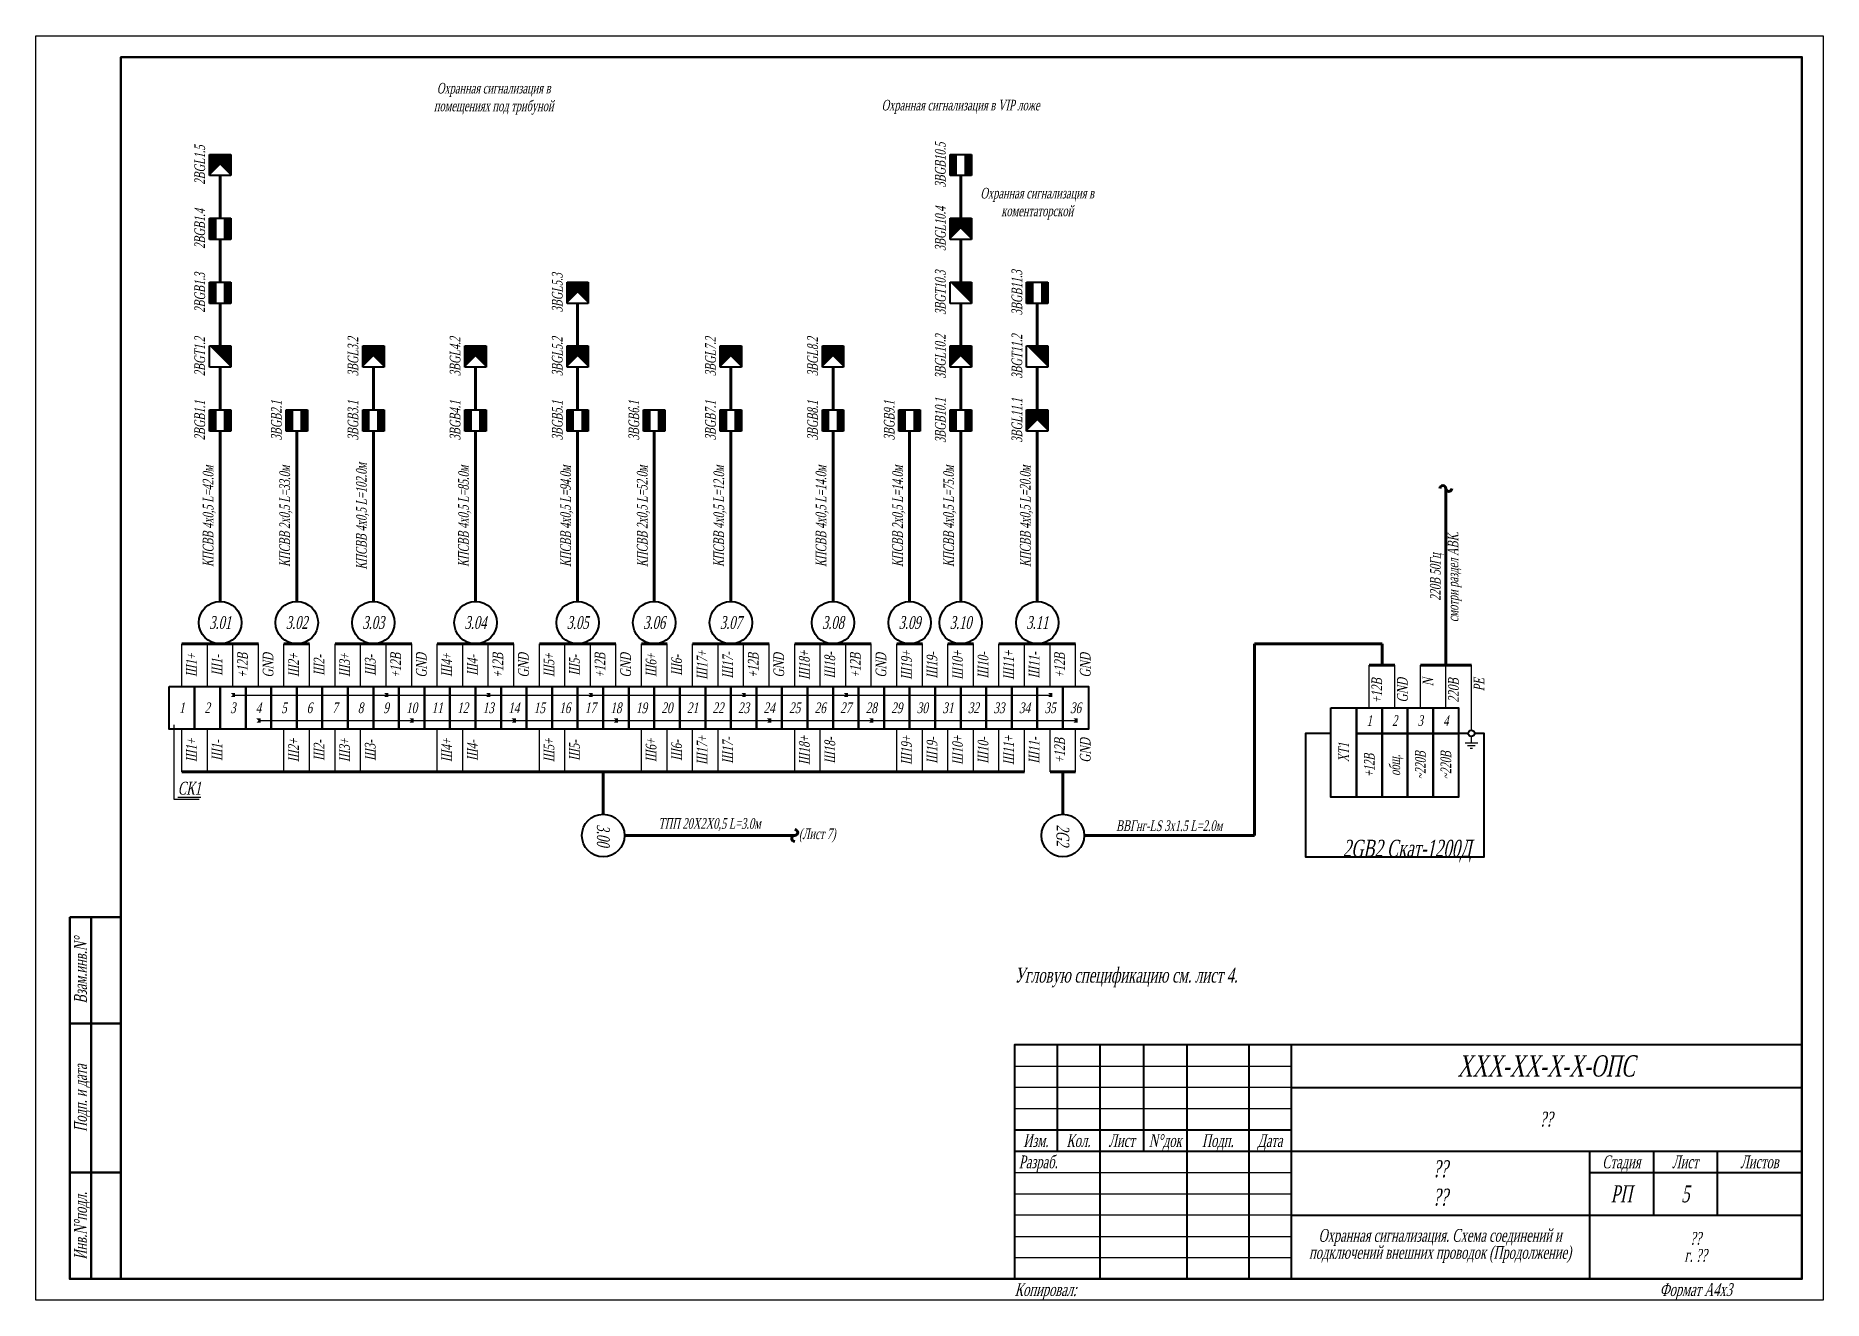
# Model space of a CAD drawing. Extents: x 0 to 1720, y -2086 to 3873.
# Drawn here: x 0 to 420, y 2384 to 2681 of the extents above; entities that cross this region are included whole.
import ezdxf
from ezdxf.enums import TextEntityAlignment as Align

# ---------------------------------------------------------------- set-up
doc = ezdxf.new("R2010")
doc.units = 0
doc.layers.add('EL_DEVICE', color=1, linetype='Continuous', lineweight=40)
doc.layers.add('EL_KABLE', color=9, linetype='Continuous', lineweight=60)
for name, color, linetype in [('EL_WIRES', 3, 'Continuous'), ('FORMAT', 134, 'Continuous'), ('TEXT', 4, 'Continuous'), ('WINOSKA', 251, 'Continuous')]:
    doc.layers.add(name, color=color, linetype=linetype)
doc.styles.add('R2_5', font='times.ttf', dxfattribs={"width": 0.65, "oblique": 12, "height": 2.5})

msp = doc.modelspace()

# ---------------------------------------------------------------- texts
at = {"layer": 'FORMAT', "style": 'R2_5', "oblique": 12, "width": 0.65}
for s, p in [('Изм.', (235, 2420)), ('Кол.', (245, 2420)), ('Лист', (255.16, 2420)), ('N%%dдок', (265.41, 2420)), ('Подп.', (277.75, 2420)), ('Дата', (290, 2420))]:
    msp.add_text(s, height=3, dxfattribs=at).set_placement(p, align=Align.CENTER)
msp.add_text('Разраб.', height=3, dxfattribs=at).set_placement((231, 2415))
at = {"layer": 'FORMAT', "style": 'R2_5', "width": 0.65}
for s, height, oblique, p in [('Стадия', 3, 12, (372.58, 2416.5)), ('Лист', 3, 12, (387.58, 2416.5)), ('Листов', 3, 12, (405.04, 2416.5)), ('РП', 4, 12, (372.58, 2409)), ('Формат А4х3', 3, 15, (390.04, 2386.5))]:
    msp.add_text(s, height=height, dxfattribs=dict(at, oblique=oblique)).set_placement(p, align=Align.MIDDLE_CENTER)
at = {"layer": 'FORMAT', "style": 'R2_5', "oblique": 15, "width": 0.65}
msp.add_text('Копировал:', height=3, dxfattribs=at).set_placement((230, 2386.5), align=Align.MIDDLE_LEFT)
at = {"layer": 'FORMAT', "insert": (390.04, 2396.5), "char_height": 3, "width": 48.2605, "attachment_point": 5, "line_spacing_factor": 0.8, "style": 'R2_5'}
msp.add_mtext('??\\Pг. ??', dxfattribs=at)
at = {"layer": 'TEXT', "style": 'R2_5', "oblique": 12, "width": 0.7}
for s, p in [('Ш1+', (35.33, 2533.15)), ('Ш1-', (41.33, 2533.15)), ('+12В', (47.33, 2533.15)), ('GND', (53.33, 2533.15)), ('Ш2+', (59.33, 2533.15)), ('Ш2-', (65.33, 2533.15)), ('Ш3+', (71.33, 2533.15)), ('Ш3-', (77.33, 2533.15)), ('+12В', (83.33, 2533.15)), ('GND', (89.33, 2533.15)), ('Ш4+', (95.33, 2533.15)), ('Ш4-', (101.33, 2533.15)), ('+12В', (107.33, 2533.15)), ('GND', (113.33, 2533.15)), ('Ш5+', (119.33, 2533.15)), ('Ш5-', (125.33, 2533.15)), ('+12В', (131.33, 2533.15)), ('GND', (137.33, 2533.15)), ('Ш6+', (143.33, 2533.15)), ('Ш6-', (149.33, 2533.15)), ('Ш17+', (155.33, 2533.15)), ('Ш17-', (161.33, 2533.15)), ('+12В', (167.33, 2533.15)), ('GND', (173.33, 2533.15)), ('Ш18+', (179.33, 2533.15)), ('Ш18-', (185.33, 2533.15)), ('+12В', (191.33, 2533.15)), ('GND', (197.33, 2533.15)), ('Ш19+', (203.33, 2533.15)), ('Ш19-', (209.33, 2533.15)), ('Ш10+', (215.33, 2533.15)), ('Ш10-', (221.33, 2533.15)), ('Ш11+', (227.33, 2533.15)), ('Ш11-', (233.33, 2533.15)), ('+12В', (239.33, 2533.15)), ('GND', (245.33, 2533.15)), ('Ш1+', (35.33, 2513.15)), ('Ш2+', (59.33, 2513.15)), ('Ш3+', (71.33, 2513.15)), ('Ш4+', (95.33, 2513.15)), ('Ш5+', (119.33, 2513.15)), ('Ш6+', (143.33, 2513.15)), ('Ш17+', (155.33, 2513.15)), ('Ш17-', (161.33, 2513.15)), ('Ш18+', (179.33, 2513.15)), ('Ш18-', (185.33, 2513.15)), ('Ш19+', (203.33, 2513.15)), ('Ш19-', (209.33, 2513.15)), ('Ш10+', (215.33, 2513.15)), ('Ш10-', (221.33, 2513.15)), ('Ш11+', (227.33, 2513.15)), ('Ш11-', (233.33, 2513.15)), ('+12В', (239.33, 2513.15)), ('GND', (245.33, 2513.15)), ('Ш1-', (41.33, 2513.15)), ('Ш2-', (65.33, 2513.15)), ('Ш3-', (77.33, 2513.15)), ('Ш4-', (101.33, 2513.15)), ('Ш5-', (125.33, 2513.15)), ('Ш6-', (149.33, 2513.15))]:
    msp.add_text(s, height=2.5, rotation=90, dxfattribs=at).set_placement(p, align=Align.TOP_CENTER)
for s, p in [('+12В', (313.85, 2530.15)), ('GND', (319.85, 2530.15)), ('N', (325.85, 2530.15)), ('220В', (331.85, 2530.15)), ('PE', (337.85, 2530.15))]:
    msp.add_text(s, height=2.5, rotation=90, dxfattribs=at).set_placement(p, align=Align.TOP_RIGHT)
at = {"layer": 'TEXT', "style": 'R2_5', "oblique": 12}
for s, height, width, p in [('1', 2.5, 0.7, (34.33, 2523.15)), ('2', 2.5, 0.7, (40.33, 2523.15)), ('3', 2.5, 0.7, (46.33, 2523.15)), ('4', 2.5, 0.7, (52.33, 2523.15)), ('5', 2.5, 0.7, (58.33, 2523.15)), ('6', 2.5, 0.7, (64.33, 2523.15)), ('7', 2.5, 0.7, (70.33, 2523.15)), ('8', 2.5, 0.7, (76.33, 2523.15)), ('9', 2.5, 0.7, (82.33, 2523.15)), ('10', 2.5, 0.7, (88.33, 2523.15)), ('11', 2.5, 0.7, (94.33, 2523.15)), ('12', 2.5, 0.7, (100.33, 2523.15)), ('13', 2.5, 0.7, (106.33, 2523.15)), ('14', 2.5, 0.7, (112.33, 2523.15)), ('15', 2.5, 0.7, (118.33, 2523.15)), ('16', 2.5, 0.7, (124.33, 2523.15)), ('17', 2.5, 0.7, (130.33, 2523.15)), ('18', 2.5, 0.7, (136.33, 2523.15)), ('19', 2.5, 0.7, (142.33, 2523.15)), ('20', 2.5, 0.7, (148.33, 2523.15)), ('21', 2.5, 0.7, (154.33, 2523.15)), ('22', 2.5, 0.7, (160.33, 2523.15)), ('23', 2.5, 0.7, (166.33, 2523.15)), ('24', 2.5, 0.7, (172.33, 2523.15)), ('25', 2.5, 0.7, (178.33, 2523.15)), ('26', 2.5, 0.7, (184.33, 2523.15)), ('27', 2.5, 0.7, (190.33, 2523.15)), ('28', 2.5, 0.7, (196.33, 2523.15)), ('29', 2.5, 0.7, (202.33, 2523.15)), ('30', 2.5, 0.7, (208.33, 2523.15)), ('31', 2.5, 0.7, (214.33, 2523.15)), ('32', 2.5, 0.7, (220.33, 2523.15)), ('33', 2.5, 0.7, (226.33, 2523.15)), ('34', 2.5, 0.7, (232.33, 2523.15)), ('35', 2.5, 0.7, (238.33, 2523.15)), ('36', 2.5, 0.7, (244.33, 2523.15)), ('1', 2.5, 0.65, (313.33, 2520.15)), ('2', 2.5, 0.65, (319.33, 2520.15)), ('3', 2.5, 0.65, (325.33, 2520.15)), ('4', 2.5, 0.65, (331.33, 2520.15)), ('5', 4, 0.65, (387.58, 2409))]:
    msp.add_text(s, height=height, dxfattribs=dict(at, width=width)).set_placement(p, align=Align.MIDDLE_CENTER)
at = {"layer": 'TEXT', "style": 'R2_5', "oblique": 12, "width": 0.65}
for s, height, p in [('XТ1', 2.5, (307.33, 2512.65)), ('+12В', 2.5, (313.33, 2509.65)), ('общ.', 2.5, (319.33, 2509.65)), ('~220В', 2.5, (325.33, 2509.65)), ('~220В', 2.5, (331.33, 2509.65)), ('Взам.инв.N%%d', 3, (10.5, 2461.5)), ('Подп. и дата', 3, (10.5, 2431.5)), ('Инв.N%%dподл.', 3, (10.5, 2401.5))]:
    msp.add_text(s, height=height, rotation=90, dxfattribs=at).set_placement(p, align=Align.MIDDLE_CENTER)
msp.add_text('2GB2 Скат-1200Д', height=4, dxfattribs=at).set_placement((337.33, 2488.15), align=Align.RIGHT)
at = {"layer": 'TEXT', "style": 'R2_5'}
for s, insert, char_height, width, attachment_point in [('Охранная сигнализация в помещениях под трибуной', (107.62, 2666.2), 2.5, 36.8686, 5), ('Охранная сигнализация в VIP ложе', (217.33, 2664.31), 2.5, 36.8686, 5), ('Охранная сигнализация в коментаторской', (235.33, 2641.55), 2.5, 36.8686, 5), ('(Лист 7)', (179.33, 2493.15), 2.5, 33.182, 4), ('Угловую спецификацию см. лист 4.', (230, 2457.46), 3.5, 175, 7), ('??', (354.9, 2426.5), 3.5, 120, 5), ('??\\P??', (330.05, 2411.5), 4, 70, 5)]:
    msp.add_mtext(s, dxfattribs=dict(at, insert=insert, char_height=char_height, width=width, attachment_point=attachment_point))
at = {"layer": 'TEXT', "char_height": 2.5, "width": 1, "attachment_point": 8, "rotation": 90, "line_spacing_factor": 0.25, "style": 'R2_5'}
for s, insert in [('2BGL1.5', (39.83, 2650.65)), ('3BGB10.5', (213.83, 2650.65)), ('2BGB1.4', (39.83, 2635.65)), ('3BGL10.4', (213.83, 2635.65)), ('2BGB1.3', (39.83, 2620.65)), ('3BGL5.3', (123.83, 2620.65)), ('3BGT10.3', (213.83, 2620.65)), ('3BGB11.3', (231.83, 2620.65)), ('2BGT1.2', (39.83, 2605.65)), ('3BGL3.2', (75.83, 2605.65)), ('3BGL4.2', (99.83, 2605.65)), ('3BGL5.2', (123.83, 2605.65)), ('3BGL7.2', (159.83, 2605.65)), ('3BGL8.2', (183.83, 2605.65)), ('3BGL10.2', (213.83, 2605.65)), ('3BGT11.2', (231.83, 2605.65)), ('3BGB10.1', (213.83, 2590.65)), ('3BGL11.1', (231.83, 2590.65)), ('2BGB1.1', (39.83, 2590.65)), ('3BGB2.1', (57.83, 2590.65)), ('3BGB3.1', (75.83, 2590.65)), ('3BGB4.1', (99.83, 2590.65)), ('3BGB5.1', (123.83, 2590.65)), ('3BGB6.1', (141.83, 2590.65)), ('3BGB7.1', (159.83, 2590.65)), ('3BGB8.1', (183.83, 2590.65)), ('3BGB9.1', (201.83, 2590.65))]:
    msp.add_mtext(s, dxfattribs=dict(at, insert=insert))
at = {"layer": 'TEXT', "style": 'R2_5'}
for s, insert, char_height, attachment_point, rotation in [('КПСВВ 4х0,5 L=42.0м ', (42.33, 2568.15), 2.5, 8, 90), ('КПСВВ 2х0,5 L=33.0м ', (60.33, 2568.15), 2.5, 8, 90), ('КПСВВ 4х0,5 L=102.0м ', (78.33, 2568.15), 2.5, 8, 90), ('КПСВВ 4х0,5 L=85.0м ', (102.33, 2568.15), 2.5, 8, 90), ('КПСВВ 4х0,5 L=94.0м ', (126.33, 2568.15), 2.5, 8, 90), ('КПСВВ 2х0,5 L=52.0м ', (144.33, 2568.15), 2.5, 8, 90), ('КПСВВ 4х0,5 L=12.0м ', (162.33, 2568.15), 2.5, 8, 90), ('КПСВВ 4х0,5 L=14.0м ', (186.33, 2568.15), 2.5, 8, 90), ('КПСВВ 2х0,5 L=14.0м ', (204.33, 2568.15), 2.5, 8, 90), ('КПСВВ 4х0,5 L=75.0м ', (216.33, 2568.15), 2.5, 8, 90), ('КПСВВ 4х0,5 L=20.0м ', (234.33, 2568.15), 2.5, 8, 90), ('3.00', (133.33, 2493.15), 3, 5, 270), ('2G2', (241.33, 2493.15), 3, 5, 270)]:
    msp.add_mtext(s, dxfattribs=dict(at, insert=insert, char_height=char_height, attachment_point=attachment_point, rotation=rotation))
at = {"layer": 'TEXT', "insert": (331.33, 2553.9), "char_height": 2.5, "width": 33.182, "attachment_point": 5, "rotation": 90, "style": 'R2_5'}
msp.add_mtext('220В 50Гц\\Pсмотри раздел АВК.', dxfattribs=at)
at = {"layer": 'TEXT', "style": 'R2_5'}
for s, insert, char_height, attachment_point in [('3.01', (43.33, 2543.15), 3, 5), ('3.02', (61.33, 2543.15), 3, 5), ('3.03', (79.33, 2543.15), 3, 5), ('3.04', (103.33, 2543.15), 3, 5), ('3.05', (127.33, 2543.15), 3, 5), ('3.06', (145.33, 2543.15), 3, 5), ('3.07', (163.33, 2543.15), 3, 5), ('3.08', (187.33, 2543.15), 3, 5), ('3.09', (205.33, 2543.15), 3, 5), ('3.10', (217.33, 2543.15), 3, 5), ('3.11', (235.33, 2543.15), 3, 5), ('ТПП 20Х2Х0,5 L=3.0м ', (158.33, 2494.15), 2.5, 8), ('ВВГнг-LS 3x1.5 L=2.0м ', (266.33, 2494.15), 2.5, 8)]:
    msp.add_mtext(s, dxfattribs=dict(at, insert=insert, char_height=char_height, attachment_point=attachment_point))
at = {"layer": 'TEXT', "insert": (33.41, 2502.72), "char_height": 3, "attachment_point": 7, "line_spacing_factor": 0.7992, "style": 'R2_5'}
msp.add_mtext('{\\LСК1}', dxfattribs=at)
at = {"layer": 'TEXT', "attachment_point": 5, "style": 'R2_5'}
for s, insert, char_height, width, line_spacing_factor in [('XXX-XX-X-X-ОПС', (354.9, 2439), 5, 120, 0.800004), ('Охранная сигнализация. Схема соединений и подключений внешних проводок (Продолжение)', (330, 2396.75), 3, 70, 0.8)]:
    msp.add_mtext(s, dxfattribs=dict(at, insert=insert, char_height=char_height, width=width, line_spacing_factor=line_spacing_factor))

# ---------------------------------------------------------------- blocks, each defined once
blk = doc.blocks.new('CABLE_MARK')
at = {"layer": 'EL_DEVICE'}
blk.add_circle((0, 5), 5, dxfattribs=at)
at = {"layer": 'EL_KABLE'}
blk.add_line((0, 10), (0, 50), dxfattribs=at)
blk = doc.blocks.new('OS_DAT_BGB')
at = {"layer": 'EL_DEVICE'}
for p, q in [((-2.5, 2.5), (2.5, 2.5)), ((-2.5, -2.5), (-2.5, 2.5)), ((2.5, 2.5), (2.5, -2.5)), ((2.5, -2.5), (-2.5, -2.5))]:
    blk.add_line(p, q, dxfattribs=at)
at = {"layer": 'EL_DEVICE', "const_width": 1.67}
for points in [[(-1.67, 2.5), (-1.67, -2.5)], [(1.67, 2.5), (1.67, -2.5)]]:
    blk.add_lwpolyline(points, dxfattribs=at)
blk = doc.blocks.new('OS_DAT_BGT')
at = {"layer": 'EL_DEVICE'}
for p, q in [((-2.5, 2.5), (2.5, 2.5)), ((-2.5, -2.5), (-2.5, 2.5)), ((2.5, 2.5), (2.5, -2.5)), ((2.5, -2.5), (-2.5, -2.5))]:
    blk.add_line(p, q, dxfattribs=at)
blk.add_lwpolyline([(2.5, 2.5, 0, 7.07, 0), (0, 0, 7.07, 7.07, 0)], format="xyseb", dxfattribs=at)
blk = doc.blocks.new('OS_DAT_BGL')
at = {"layer": 'EL_DEVICE'}
for p, q in [((-2.5, 2.5), (2.5, 2.5)), ((-2.5, -2.5), (-2.5, 2.5)), ((2.5, 2.5), (2.5, -2.5)), ((2.5, -2.5), (-2.5, -2.5))]:
    blk.add_line(p, q, dxfattribs=at)
for points in [[(-2.5, 2.5, 0, 7.07, 0), (0, 0, 7.07, 7.07, 0)], [(2.5, 2.5, 0, 7.07, 0), (0, 0, 7.07, 7.07, 0)]]:
    blk.add_lwpolyline(points, format="xyseb", dxfattribs=at)
blk = doc.blocks.new('Break')
for centre, start, end in [((-0.7, 0), 0, 180), ((0.7, 0), 180, 0)]:
    blk.add_arc(centre, 0.7, start, end)

# ---------------------------------------------------------------- linework, layer by layer
at = {"layer": 'EL_DEVICE'}
for points in [[(31.33, 2528.15), (37.33, 2528.15), (37.33, 2518.15), (31.33, 2518.15)], [(37.33, 2528.15), (43.33, 2528.15), (43.33, 2518.15), (37.33, 2518.15)], [(43.33, 2528.15), (49.33, 2528.15), (49.33, 2518.15), (43.33, 2518.15)], [(49.33, 2528.15), (55.33, 2528.15), (55.33, 2518.15), (49.33, 2518.15)], [(55.33, 2528.15), (61.33, 2528.15), (61.33, 2518.15), (55.33, 2518.15)], [(61.33, 2528.15), (67.33, 2528.15), (67.33, 2518.15), (61.33, 2518.15)], [(67.33, 2528.15), (73.33, 2528.15), (73.33, 2518.15), (67.33, 2518.15)], [(73.33, 2528.15), (79.33, 2528.15), (79.33, 2518.15), (73.33, 2518.15)], [(79.33, 2528.15), (85.33, 2528.15), (85.33, 2518.15), (79.33, 2518.15)], [(85.33, 2528.15), (91.33, 2528.15), (91.33, 2518.15), (85.33, 2518.15)], [(91.33, 2528.15), (97.33, 2528.15), (97.33, 2518.15), (91.33, 2518.15)], [(97.33, 2528.15), (103.33, 2528.15), (103.33, 2518.15), (97.33, 2518.15)], [(103.33, 2528.15), (109.33, 2528.15), (109.33, 2518.15), (103.33, 2518.15)], [(109.33, 2528.15), (115.33, 2528.15), (115.33, 2518.15), (109.33, 2518.15)], [(115.33, 2528.15), (121.33, 2528.15), (121.33, 2518.15), (115.33, 2518.15)], [(121.33, 2528.15), (127.33, 2528.15), (127.33, 2518.15), (121.33, 2518.15)], [(127.33, 2528.15), (133.33, 2528.15), (133.33, 2518.15), (127.33, 2518.15)], [(133.33, 2528.15), (139.33, 2528.15), (139.33, 2518.15), (133.33, 2518.15)], [(139.33, 2528.15), (145.33, 2528.15), (145.33, 2518.15), (139.33, 2518.15)], [(145.33, 2528.15), (151.33, 2528.15), (151.33, 2518.15), (145.33, 2518.15)], [(151.33, 2528.15), (157.33, 2528.15), (157.33, 2518.15), (151.33, 2518.15)], [(157.33, 2528.15), (163.33, 2528.15), (163.33, 2518.15), (157.33, 2518.15)], [(163.33, 2528.15), (169.33, 2528.15), (169.33, 2518.15), (163.33, 2518.15)], [(169.33, 2528.15), (175.33, 2528.15), (175.33, 2518.15), (169.33, 2518.15)], [(175.33, 2528.15), (181.33, 2528.15), (181.33, 2518.15), (175.33, 2518.15)], [(181.33, 2528.15), (187.33, 2528.15), (187.33, 2518.15), (181.33, 2518.15)], [(187.33, 2528.15), (193.33, 2528.15), (193.33, 2518.15), (187.33, 2518.15)], [(193.33, 2528.15), (199.33, 2528.15), (199.33, 2518.15), (193.33, 2518.15)], [(199.33, 2528.15), (205.33, 2528.15), (205.33, 2518.15), (199.33, 2518.15)], [(205.33, 2528.15), (211.33, 2528.15), (211.33, 2518.15), (205.33, 2518.15)], [(211.33, 2528.15), (217.33, 2528.15), (217.33, 2518.15), (211.33, 2518.15)], [(217.33, 2528.15), (223.33, 2528.15), (223.33, 2518.15), (217.33, 2518.15)], [(223.33, 2528.15), (229.33, 2528.15), (229.33, 2518.15), (223.33, 2518.15)], [(229.33, 2528.15), (235.33, 2528.15), (235.33, 2518.15), (229.33, 2518.15)], [(235.33, 2528.15), (241.33, 2528.15), (241.33, 2518.15), (235.33, 2518.15)], [(241.33, 2528.15), (247.33, 2528.15), (247.33, 2518.15), (241.33, 2518.15)], [(304.33, 2523.15), (310.33, 2523.15), (310.33, 2502.15), (304.33, 2502.15)], [(310.33, 2523.15), (316.33, 2523.15), (316.33, 2517.15), (310.33, 2517.15)], [(316.33, 2523.15), (322.33, 2523.15), (322.33, 2517.15), (316.33, 2517.15)], [(322.33, 2523.15), (328.33, 2523.15), (328.33, 2517.15), (322.33, 2517.15)], [(328.33, 2523.15), (334.33, 2523.15), (334.33, 2517.15), (328.33, 2517.15)], [(310.33, 2517.15), (316.33, 2517.15), (316.33, 2502.15), (310.33, 2502.15)], [(316.33, 2517.15), (322.33, 2517.15), (322.33, 2502.15), (316.33, 2502.15)], [(322.33, 2517.15), (328.33, 2517.15), (328.33, 2502.15), (322.33, 2502.15)], [(328.33, 2517.15), (334.33, 2517.15), (334.33, 2502.15), (328.33, 2502.15)]]:
    msp.add_lwpolyline(points, close=True, dxfattribs=at)
for points in [[(304.33, 2517.15), (298.33, 2517.15), (298.33, 2488.15), (340.33, 2488.15), (340.33, 2517.15), (338.08, 2517.15)], [(336.58, 2517.15), (334.33, 2517.15)]]:
    msp.add_lwpolyline(points, dxfattribs=at)
msp.add_circle((337.33, 2517.15), 0.75, dxfattribs=at)
at = {"layer": 'EL_KABLE'}
for p, q in [((43.33, 2638.15), (43.33, 2648.15)), ((217.33, 2638.15), (217.33, 2648.15)), ((43.33, 2623.15), (43.33, 2633.15)), ((217.33, 2623.15), (217.33, 2633.15)), ((43.33, 2608.15), (43.33, 2618.15)), ((127.33, 2608.15), (127.33, 2618.15)), ((217.33, 2608.15), (217.33, 2618.15)), ((235.33, 2608.15), (235.33, 2618.15)), ((43.33, 2593.15), (43.33, 2603.15)), ((79.33, 2593.15), (79.33, 2603.15)), ((103.33, 2593.15), (103.33, 2603.15)), ((127.33, 2593.15), (127.33, 2603.15)), ((163.33, 2593.15), (163.33, 2603.15)), ((187.33, 2593.15), (187.33, 2603.15)), ((217.33, 2593.15), (217.33, 2603.15)), ((235.33, 2593.15), (235.33, 2603.15)), ((331.33, 2574.65), (331.33, 2533.15)), ((34.33, 2538.15), (52.33, 2538.15)), ((58.33, 2538.15), (64.33, 2538.15)), ((70.33, 2538.15), (88.33, 2538.15)), ((94.33, 2538.15), (112.33, 2538.15)), ((118.33, 2538.15), (136.33, 2538.15)), ((142.33, 2538.15), (148.33, 2538.15)), ((154.33, 2538.15), (172.33, 2538.15)), ((178.33, 2538.15), (196.33, 2538.15)), ((202.33, 2538.15), (208.33, 2538.15)), ((214.33, 2538.15), (220.33, 2538.15)), ((226.33, 2538.15), (244.33, 2538.15)), ((286.33, 2493.15), (286.33, 2538.15)), ((286.33, 2538.15), (316.33, 2538.15)), ((316.33, 2533.15), (316.33, 2538.15)), ((313.33, 2533.15), (319.33, 2533.15)), ((337.33, 2533.15), (325.33, 2533.15)), ((34.33, 2508.15), (232.33, 2508.15)), ((133.33, 2508.15), (133.33, 2498.15)), ((238.33, 2508.15), (244.33, 2508.15)), ((241.33, 2508.15), (241.33, 2498.15))]:
    msp.add_line(p, q, dxfattribs=at)
at = {"layer": 'EL_WIRES'}
for p, q in [((34.33, 2528.15), (34.33, 2538.15)), ((40.33, 2528.15), (40.33, 2538.15)), ((46.33, 2528.15), (46.33, 2538.15)), ((52.33, 2528.15), (52.33, 2538.15)), ((58.33, 2528.15), (58.33, 2538.15)), ((64.33, 2528.15), (64.33, 2538.15)), ((70.33, 2528.15), (70.33, 2538.15)), ((76.33, 2528.15), (76.33, 2538.15)), ((82.33, 2528.15), (82.33, 2538.15)), ((88.33, 2528.15), (88.33, 2538.15)), ((94.33, 2528.15), (94.33, 2538.15)), ((100.33, 2528.15), (100.33, 2538.15)), ((106.33, 2528.15), (106.33, 2538.15)), ((112.33, 2528.15), (112.33, 2538.15)), ((118.33, 2528.15), (118.33, 2538.15)), ((124.33, 2528.15), (124.33, 2538.15)), ((130.33, 2528.15), (130.33, 2538.15)), ((136.33, 2528.15), (136.33, 2538.15)), ((142.33, 2528.15), (142.33, 2538.15)), ((148.33, 2528.15), (148.33, 2538.15)), ((154.33, 2528.15), (154.33, 2538.15)), ((160.33, 2528.15), (160.33, 2538.15)), ((166.33, 2528.15), (166.33, 2538.15)), ((172.33, 2528.15), (172.33, 2538.15)), ((178.33, 2528.15), (178.33, 2538.15)), ((184.33, 2528.15), (184.33, 2538.15)), ((190.33, 2528.15), (190.33, 2538.15)), ((196.33, 2528.15), (196.33, 2538.15)), ((202.33, 2528.15), (202.33, 2538.15)), ((208.33, 2528.15), (208.33, 2538.15)), ((214.33, 2528.15), (214.33, 2538.15)), ((220.33, 2528.15), (220.33, 2538.15)), ((226.33, 2528.15), (226.33, 2538.15)), ((232.33, 2528.15), (232.33, 2538.15)), ((238.33, 2528.15), (238.33, 2538.15)), ((244.33, 2528.15), (244.33, 2538.15)), ((313.33, 2523.15), (313.33, 2533.15)), ((319.33, 2523.15), (319.33, 2533.15)), ((325.33, 2523.15), (325.33, 2533.15)), ((331.33, 2523.15), (331.33, 2533.15)), ((337.33, 2517.9), (337.33, 2533.15)), ((46.33, 2526.15), (238.33, 2526.15)), ((52.33, 2520.15), (244.33, 2520.15)), ((34.33, 2508.15), (34.33, 2518.15)), ((40.33, 2508.15), (40.33, 2518.15)), ((58.33, 2508.15), (58.33, 2518.15)), ((64.33, 2508.15), (64.33, 2518.15)), ((70.33, 2508.15), (70.33, 2518.15)), ((76.33, 2508.15), (76.33, 2518.15)), ((94.33, 2508.15), (94.33, 2518.15)), ((100.33, 2508.15), (100.33, 2518.15)), ((118.33, 2508.15), (118.33, 2518.15)), ((124.33, 2508.15), (124.33, 2518.15)), ((142.33, 2508.15), (142.33, 2518.15)), ((148.33, 2508.15), (148.33, 2518.15)), ((154.33, 2508.15), (154.33, 2518.15)), ((160.33, 2508.15), (160.33, 2518.15)), ((178.33, 2508.15), (178.33, 2518.15)), ((184.33, 2508.15), (184.33, 2518.15)), ((202.33, 2508.15), (202.33, 2518.15)), ((208.33, 2508.15), (208.33, 2518.15)), ((214.33, 2508.15), (214.33, 2518.15)), ((220.33, 2508.15), (220.33, 2518.15)), ((226.33, 2508.15), (226.33, 2518.15)), ((232.33, 2508.15), (232.33, 2518.15)), ((238.33, 2508.15), (238.33, 2518.15)), ((244.33, 2508.15), (244.33, 2518.15))]:
    msp.add_line(p, q, dxfattribs=at)
at = {"layer": 'EL_WIRES', "const_width": 1}
for points in [[(45.83, 2526.15), (46.83, 2526.15)], [(81.83, 2526.15), (82.83, 2526.15)], [(105.83, 2526.15), (106.83, 2526.15)], [(129.83, 2526.15), (130.83, 2526.15)], [(165.83, 2526.15), (166.83, 2526.15)], [(189.83, 2526.15), (190.83, 2526.15)], [(237.83, 2526.15), (238.83, 2526.15)], [(51.83, 2520.15), (52.83, 2520.15)], [(87.83, 2520.15), (88.83, 2520.15)], [(111.83, 2520.15), (112.83, 2520.15)], [(135.83, 2520.15), (136.83, 2520.15)], [(171.83, 2520.15), (172.83, 2520.15)], [(195.83, 2520.15), (196.83, 2520.15)], [(243.83, 2520.15), (244.83, 2520.15)]]:
    msp.add_lwpolyline(points, close=True, dxfattribs=at)
at = {"layer": 'FORMAT', "lineweight": 50}
for p, q in [((13, 2474), (13, 2389)), ((20, 2449), (8, 2449)), ((20, 2414), (8, 2414))]:
    msp.add_line(p, q, dxfattribs=at)
at = {"layer": 'FORMAT', "lineweight": 40}
for p, q in [((240, 2444), (240, 2419)), ((250, 2444), (250, 2389)), ((260.31, 2444), (260.31, 2419)), ((270.5, 2444), (270.5, 2389)), ((285, 2444), (285, 2389)), ((295, 2444), (295, 2389)), ((295, 2434), (415, 2434)), ((230, 2424), (295, 2424)), ((230, 2419), (415, 2419)), ((365.08, 2419), (365.08, 2389)), ((380.08, 2419), (380.08, 2404)), ((395.08, 2419), (395.08, 2404)), ((365.08, 2414), (415, 2414)), ((295, 2404), (415, 2404))]:
    msp.add_line(p, q, dxfattribs=at)
at = {"layer": 'FORMAT', "lineweight": -3}
for p, q in [((230, 2439), (295, 2439)), ((295, 2434), (230, 2434)), ((230, 2429), (295, 2429)), ((230, 2414), (295, 2414)), ((230, 2409), (295, 2409)), ((295, 2404), (230, 2404)), ((230, 2399), (295, 2399)), ((230, 2394), (295, 2394))]:
    msp.add_line(p, q, dxfattribs=at)
at = {"layer": 'FORMAT'}
msp.add_lwpolyline([(0, 2681), (420, 2681), (420, 2384), (0, 2384)], close=True, dxfattribs=at)
at = {"layer": 'FORMAT', "lineweight": 50}
for points in [[(20, 2389), (20, 2676), (415, 2676), (415, 2389)], [(8, 2474), (20, 2474), (20, 2389), (8, 2389)]]:
    msp.add_lwpolyline(points, close=True, dxfattribs=at)
at = {"layer": 'FORMAT', "lineweight": 40}
msp.add_lwpolyline([(230, 2389), (415, 2389), (415, 2444), (230, 2444)], close=True, dxfattribs=at)
at = {"layer": 'TEXT'}
for p, q in [((337.33, 2514.91), (337.33, 2516.4)), ((335.83, 2514.91), (338.83, 2514.91)), ((336.44, 2514.3), (338.23, 2514.3)), ((337.05, 2513.68), (337.61, 2513.68))]:
    msp.add_line(p, q, dxfattribs=at)
at = {"layer": 'WINOSKA'}
for p, q in [((32.41, 2519.15), (32.41, 2501.72)), ((32.41, 2501.72), (38.42, 2501.72))]:
    msp.add_line(p, q, dxfattribs=at)

# ---------------------------------------------------------------- block references
for name, p in [('OS_DAT_BGL', (43.33, 2650.65)), ('OS_DAT_BGB', (217.33, 2650.65)), ('OS_DAT_BGB', (43.33, 2635.65)), ('OS_DAT_BGL', (217.33, 2635.65)), ('OS_DAT_BGL', (127.33, 2620.65)), ('OS_DAT_BGT', (217.33, 2620.65)), ('OS_DAT_BGB', (43.33, 2620.65)), ('OS_DAT_BGB', (235.33, 2620.65)), ('OS_DAT_BGT', (43.33, 2605.65)), ('OS_DAT_BGL', (79.33, 2605.65)), ('OS_DAT_BGL', (103.33, 2605.65)), ('OS_DAT_BGL', (127.33, 2605.65)), ('OS_DAT_BGL', (163.33, 2605.65)), ('OS_DAT_BGL', (187.33, 2605.65)), ('OS_DAT_BGL', (217.33, 2605.65)), ('OS_DAT_BGT', (235.33, 2605.65)), ('OS_DAT_BGL', (235.33, 2590.65)), ('OS_DAT_BGB', (43.33, 2590.65)), ('OS_DAT_BGB', (61.33, 2590.65)), ('OS_DAT_BGB', (79.33, 2590.65)), ('OS_DAT_BGB', (103.33, 2590.65)), ('OS_DAT_BGB', (127.33, 2590.65)), ('OS_DAT_BGB', (145.33, 2590.65)), ('OS_DAT_BGB', (163.33, 2590.65)), ('OS_DAT_BGB', (187.33, 2590.65)), ('OS_DAT_BGB', (205.33, 2590.65)), ('OS_DAT_BGB', (217.33, 2590.65)), ('CABLE_MARK', (43.33, 2538.15)), ('CABLE_MARK', (61.33, 2538.15)), ('CABLE_MARK', (79.33, 2538.15)), ('CABLE_MARK', (103.33, 2538.15)), ('CABLE_MARK', (127.33, 2538.15)), ('CABLE_MARK', (145.33, 2538.15)), ('CABLE_MARK', (163.33, 2538.15)), ('CABLE_MARK', (187.33, 2538.15)), ('CABLE_MARK', (205.33, 2538.15)), ('CABLE_MARK', (217.33, 2538.15)), ('CABLE_MARK', (235.33, 2538.15))]:
    msp.add_blockref(name, p)
at = {"rotation": 270}
for p in [(128.33, 2493.15), (236.33, 2493.15)]:
    msp.add_blockref('CABLE_MARK', p, dxfattribs=at)
at = {"layer": 'EL_KABLE'}
msp.add_blockref('Break', (331.33, 2574.65), dxfattribs=at)
at = {"layer": 'EL_KABLE', "rotation": 270}
msp.add_blockref('Break', (178.33, 2493.15), dxfattribs=at)

msp.set_redraw_order([(e.dxf.handle, doc.entitydb.next_handle()) for e in msp.query("TEXT MTEXT ATTDEF DIMENSION ARC_DIMENSION")])  # texts and dimensions are drawn at this point

doc.saveas('drawing.dxf')
